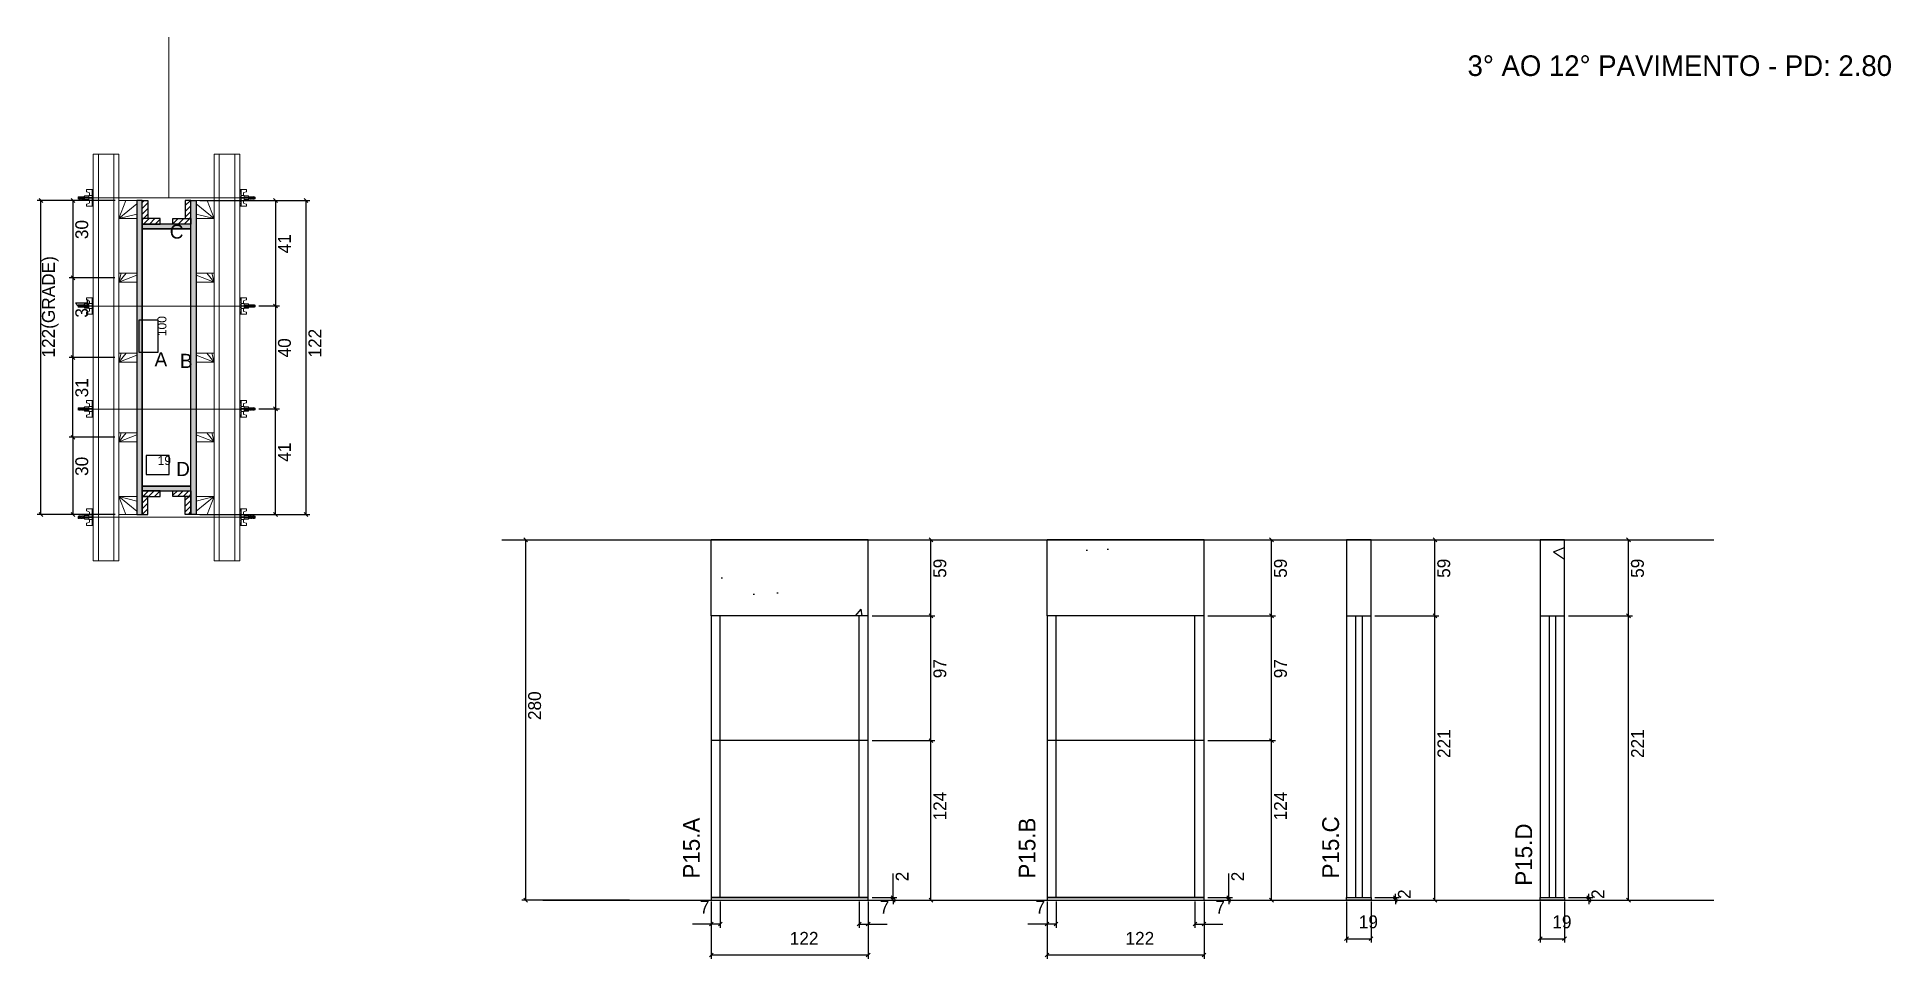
# Model space of a CAD drawing. Header units: metres. Extents: x 7413 to 8853, y 8626 to 9343.
import ezdxf

# ---------------------------------------------------------------- set-up
doc = ezdxf.new("R2010")
doc.units = ezdxf.units.M
for name, color, linetype in [('CHAPA', 7, 'Continuous'), ('COTA', 7, 'Continuous'), ('Hachura', 7, 'Continuous'), ('Madeira', 7, 'Continuous'), ('NIVEL 2° PAV.', 7, 'Continuous'), ('NOMENCLATURA', 7, 'Continuous'), ('Nível', 7, 'Continuous'), ('Painéis', 7, 'Continuous'), ('Perfil Metálico', 7, 'Continuous'), ('SARR_2.2x7', 7, 'Continuous'), ('SARRAFO', 7, 'Continuous'), ('Texto Seção', 7, 'Continuous'), ('TEXTO_GERAL', 7, 'Continuous')]:
    doc.layers.add(name, color=color, linetype=linetype)

msp = doc.modelspace()

# ---------------------------------------------------------------- texts
at = {"layer": 'COTA', "color": 241, "lineweight": 25}
for s, p in [('30', (7452.3, 9185.5)), ('41', (7609.8, 9174.5)), ('122(GRADE)', (7426.4, 9093.5)), ('31', (7452.3, 9124.5)), ('40', (7609.8, 9093.6)), ('122', (7633.5, 9093.5)), ('31', (7452.3, 9062.5)), ('41', (7609.8, 9012.5)), ('30', (7452.3, 9001.5))]:
    msp.add_text(s, height=10, rotation=90, dxfattribs=at).set_placement(p)
at = {"layer": 'COTA', "color": 1, "lineweight": 25}
msp.add_text('100', height=7, rotation=90, dxfattribs=at).set_placement((7513.1, 9110.1))
msp.add_text('19', height=7, dxfattribs=at).set_placement((7506.3, 9010))
at = {"layer": 'COTA', "color": 240, "lineweight": 25}
for s, p in [('59', (8119.1, 8922.3)), ('59', (8383.8, 8922.3)), ('59', (8510.7, 8922.3)), ('59', (8661.2, 8922.3)), ('97', (8119.1, 8844.3)), ('97', (8383.8, 8844.3)), ('221', (8510.8, 8782.3)), ('221', (8661.3, 8782.3)), ('124', (8119.1, 8733.8)), ('124', (8383.8, 8733.8)), ('2', (8089.8, 8686.5)), ('2', (8350.6, 8686.5)), ('2', (8480.1, 8672.8)), ('2', (8630.5, 8672.8))]:
    msp.add_text(s, height=10, rotation=90, dxfattribs=at).set_placement(p)
for s, p in [('7', (7927.6, 8661.4)), ('7', (8067.4, 8661.4)), ('7', (8188.5, 8661.4)), ('7', (8328.2, 8661.4)), ('19', (8439.7, 8650)), ('19', (8590.1, 8650)), ('122', (7997.5, 8637.2)), ('122', (8258.4, 8637.2))]:
    msp.add_text(s, height=10, dxfattribs=at).set_placement(p)
at = {"layer": 'NIVEL 2° PAV.', "color": 240, "lineweight": 25}
msp.add_text('280', height=10, rotation=90, dxfattribs=at).set_placement((7804.2, 8811.8))
at = {"layer": 'NOMENCLATURA', "color": 2, "lineweight": 25}
msp.add_text('3° AO 12° PAVIMENTO - PD: 2.80', height=16, dxfattribs=at).set_placement((8524.2, 9312.3))
at = {"layer": 'Texto Seção', "color": 7, "lineweight": 15}
for s, p in [('P15.A', (7927.6, 8688.6)), ('P15.B', (8188.4, 8688.6)), ('P15.C', (8424.3, 8688.7)), ('P15.D', (8574.4, 8683.1))]:
    msp.add_text(s, height=13, rotation=90, dxfattribs=at).set_placement(p)
at = {"layer": 'TEXTO_GERAL', "color": 7, "lineweight": 25}
for s, p in [('C', (7515.7, 9185.9)), ('A', (7503.9, 9086.6)), ('B', (7523.6, 9085.4)), ('D', (7520.7, 9001.4))]:
    msp.add_text(s, height=11, dxfattribs=at).set_placement(p)

# ---------------------------------------------------------------- hatches: boundary and pattern name
at = {"layer": 'COTA'}
h = msp.add_hatch(dxfattribs=at)
h.set_pattern_fill('AR-CONC')
h.paths.add_polyline_path([(7936.5, 8951.8), (7936.5, 8892.8), (8058.5, 8892.8), (8058.5, 8951.8), (7936.5, 8951.8)])
h = msp.add_hatch(dxfattribs=at)
h.set_pattern_fill('AR-CONC')
h.paths.add_polyline_path([(8197.4, 8951.8), (8197.4, 8892.8), (8319.4, 8892.8), (8319.4, 8951.8), (8197.4, 8951.8)])
h = msp.add_hatch(dxfattribs=at)
h.set_pattern_fill('AR-CONC')
h.paths.add_polyline_path([(8449.2, 8892.8), (8449.2, 8951.8), (8430.2, 8951.8), (8430.2, 8892.8), (8449.2, 8892.8)])
h = msp.add_hatch(dxfattribs=at)
h.set_pattern_fill('AR-CONC')
h.paths.add_polyline_path([(8599.6, 8892.8), (8599.6, 8951.8), (8580.6, 8951.8), (8580.6, 8892.8), (8599.6, 8892.8)])
at = {"layer": 'Hachura'}
h = msp.add_hatch(color=7, dxfattribs=at)
h.dxf.hatch_style = 1
h.paths.add_polyline_path([(7494.2, 9215.5), (7490.2, 9215.5), (7490.2, 8971.5), (7494.2, 8971.5), (7494.2, 9215.5)])
h = msp.add_hatch(color=7, dxfattribs=at)
h.dxf.hatch_style = 1
h.paths.add_polyline_path([(7494.2, 9215.5), (7490.2, 9215.5), (7490.2, 8971.5), (7494.2, 8971.5), (7494.2, 9215.5)])
h = msp.add_hatch(dxfattribs=at)
h.set_pattern_fill('ANSI31')
h.paths.add_polyline_path([(7494.2, 9201.5), (7498.6, 9201.5), (7498.6, 9215.5), (7494.2, 9215.5), (7494.2, 9201.5)])
h = msp.add_hatch(dxfattribs=at)
h.set_pattern_fill('ANSI31')
h.paths.add_polyline_path([(7532.2, 9201.5), (7527.8, 9201.5), (7527.8, 9215.5), (7532.2, 9215.5), (7532.2, 9201.5)])
h = msp.add_hatch(color=7, dxfattribs=at)
h.dxf.hatch_style = 1
h.paths.add_polyline_path([(7532.2, 9215.5), (7536.2, 9215.5), (7536.2, 8971.5), (7532.2, 8971.5), (7532.2, 9215.5)])
h = msp.add_hatch(color=7, dxfattribs=at)
h.dxf.hatch_style = 1
h.paths.add_polyline_path([(7532.2, 9215.5), (7536.2, 9215.5), (7536.2, 8971.5), (7532.2, 8971.5), (7532.2, 9215.5)])
h = msp.add_hatch(dxfattribs=at)
h.set_pattern_fill('ANSI31')
h.paths.add_polyline_path([(7494.2, 9197.1), (7494.2, 9201.5), (7508.2, 9201.5), (7508.2, 9197.1), (7494.2, 9197.1)])
h = msp.add_hatch(color=7, dxfattribs=at)
h.dxf.hatch_style = 1
h.paths.add_polyline_path([(7532.2, 9193.5), (7532.2, 9197.1), (7494.2, 9197.1), (7494.2, 9193.5), (7532.2, 9193.5)])
h = msp.add_hatch(color=7, dxfattribs=at)
h.dxf.hatch_style = 1
h.paths.add_polyline_path([(7532.2, 9193.5), (7532.2, 9197.1), (7494.2, 9197.1), (7494.2, 9193.5), (7532.2, 9193.5)])
h = msp.add_hatch(dxfattribs=at)
h.set_pattern_fill('ANSI31')
h.paths.add_polyline_path([(7532.2, 9197.1), (7532.2, 9201.5), (7518.2, 9201.5), (7518.2, 9197.1), (7532.2, 9197.1)])
h = msp.add_hatch(color=7, dxfattribs=at)
h.dxf.hatch_style = 1
h.paths.add_polyline_path([(7532.2, 8989.9), (7532.2, 8993.5), (7494.2, 8993.5), (7494.2, 8989.9), (7532.2, 8989.9)])
h = msp.add_hatch(color=7, dxfattribs=at)
h.dxf.hatch_style = 1
h.paths.add_polyline_path([(7532.2, 8989.9), (7532.2, 8993.5), (7494.2, 8993.5), (7494.2, 8989.9), (7532.2, 8989.9)])
h = msp.add_hatch(dxfattribs=at)
h.set_pattern_fill('ANSI31')
h.paths.add_polyline_path([(7494.2, 8985.5), (7494.2, 8989.9), (7508.2, 8989.9), (7508.2, 8985.5), (7494.2, 8985.5)])
h = msp.add_hatch(dxfattribs=at)
h.set_pattern_fill('ANSI31')
h.paths.add_polyline_path([(7532.2, 8985.5), (7532.2, 8989.9), (7518.2, 8989.9), (7518.2, 8985.5), (7532.2, 8985.5)])
h = msp.add_hatch(dxfattribs=at)
h.set_pattern_fill('ANSI31')
h.paths.add_polyline_path([(7494.2, 8985.5), (7498.6, 8985.5), (7498.6, 8971.5), (7494.2, 8971.5), (7494.2, 8985.5)])
h = msp.add_hatch(dxfattribs=at)
h.set_pattern_fill('ANSI31')
h.paths.add_polyline_path([(7532.2, 8985.5), (7527.8, 8985.5), (7527.8, 8971.5), (7532.2, 8971.5), (7532.2, 8985.5)])

# ---------------------------------------------------------------- linework, layer by layer
at = {"layer": 'CHAPA', "color": 1, "lineweight": 25}
for points in [[(7494.2, 9215.5), (7490.2, 9215.5), (7490.2, 8971.5), (7494.2, 8971.5)], [(7494.2, 9215.5), (7490.2, 9215.5), (7490.2, 8971.5), (7494.2, 8971.5)], [(7532.2, 9215.5), (7536.2, 9215.5), (7536.2, 8971.5), (7532.2, 8971.5)], [(7532.2, 9215.5), (7536.2, 9215.5), (7536.2, 8971.5), (7532.2, 8971.5)], [(7532.2, 9193.5), (7532.2, 9197.1), (7494.2, 9197.1), (7494.2, 9193.5)], [(7532.2, 9193.5), (7532.2, 9197.1), (7494.2, 9197.1), (7494.2, 9193.5)], [(7532.2, 8989.9), (7532.2, 8993.5), (7494.2, 8993.5), (7494.2, 8989.9)], [(7532.2, 8989.9), (7532.2, 8993.5), (7494.2, 8993.5), (7494.2, 8989.9)]]:
    msp.add_lwpolyline(points, close=True, dxfattribs=at)
at = {"layer": 'COTA', "color": 241, "lineweight": 25}
for p, q in [((7473.2, 9215.5), (7412.6, 9215.5)), ((7415.6, 8971.5), (7415.6, 9215.5)), ((7473.1, 9215.5), (7437.5, 9215.5)), ((7440.5, 9215.5), (7440.5, 9155.5)), ((7539.2, 9215.5), (7624.6, 9215.5)), ((7573.2, 9215.5), (7600.9, 9215.5)), ((7597.9, 9215.5), (7597.9, 9133.6)), ((7621.6, 8971.5), (7621.6, 9215.5)), ((7473.1, 9155.5), (7437.5, 9155.5)), ((7473.1, 9155.5), (7437.5, 9155.5)), ((7440.5, 9155.5), (7440.5, 9093.5)), ((7585, 9133.6), (7600.9, 9133.6)), ((7585, 9133.6), (7600.9, 9133.6)), ((7597.9, 9133.6), (7597.9, 9053.6)), ((7473.1, 9093.5), (7437.5, 9093.5)), ((7473.1, 9093.5), (7437.5, 9093.5)), ((7440.5, 9031.5), (7440.5, 9093.5)), ((7585, 9053.6), (7600.9, 9053.6)), ((7585, 9053.6), (7600.9, 9053.6)), ((7597.9, 8971.5), (7597.9, 9053.6)), ((7473.1, 9031.5), (7437.5, 9031.5)), ((7473.1, 9031.5), (7437.5, 9031.5)), ((7440.5, 9031.5), (7440.5, 8971.5)), ((7473.2, 8971.5), (7412.6, 8971.5)), ((7473.1, 8971.5), (7437.5, 8971.5)), ((7539.2, 8971.5), (7624.6, 8971.5)), ((7573.2, 8971.5), (7600.9, 8971.5)), ((8058.5, 8951.8), (7936.5, 8951.8)), ((7936.5, 8892.8), (7936.5, 8951.8)), ((8058.5, 8892.8), (8058.5, 8951.8)), ((8319.4, 8951.8), (8197.4, 8951.8)), ((8197.4, 8892.8), (8197.4, 8951.8)), ((8319.4, 8892.8), (8319.4, 8951.8))]:
    msp.add_line(p, q, dxfattribs=at)
at = {"layer": 'COTA', "color": 0, "lineweight": 25}
for p, q in [((7417.1, 9214), (7414.1, 9217)), ((7442, 9214), (7439, 9217)), ((7599.4, 9214), (7596.4, 9217)), ((7623.1, 9214), (7620.1, 9217)), ((7439, 9157), (7442, 9154)), ((7442, 9154), (7439, 9157)), ((7596.4, 9135.1), (7599.4, 9132.1)), ((7599.4, 9132.1), (7596.4, 9135.1)), ((7439, 9095), (7442, 9092)), ((7442, 9092), (7439, 9095)), ((7599.4, 9052.1), (7596.4, 9055.1)), ((7596.4, 9055.1), (7599.4, 9052.1)), ((7442, 9030), (7439, 9033)), ((7439, 9033), (7442, 9030)), ((7414.1, 8973), (7417.1, 8970)), ((7439, 8973), (7442, 8970)), ((7596.4, 8973), (7599.4, 8970)), ((7620.1, 8973), (7623.1, 8970)), ((8108.7, 8950.3), (8105.7, 8953.3)), ((8373.4, 8950.3), (8370.4, 8953.3)), ((8500.4, 8950.3), (8497.4, 8953.3)), ((8650.8, 8950.3), (8647.8, 8953.3)), ((8108.7, 8891.3), (8105.7, 8894.3)), ((8105.7, 8894.3), (8108.7, 8891.3)), ((8373.4, 8891.3), (8370.4, 8894.3)), ((8370.4, 8894.3), (8373.4, 8891.3)), ((8497.4, 8894.3), (8500.4, 8891.3)), ((8500.4, 8891.3), (8497.4, 8894.3)), ((8647.8, 8894.3), (8650.8, 8891.3)), ((8650.8, 8891.3), (8647.8, 8894.3)), ((8108.7, 8794.3), (8105.7, 8797.3)), ((8105.7, 8797.3), (8108.7, 8794.3)), ((8373.4, 8794.3), (8370.4, 8797.3)), ((8370.4, 8797.3), (8373.4, 8794.3)), ((8076.3, 8675.3), (8079.3, 8672.3)), ((8079.3, 8670.3), (8076.3, 8673.3)), ((8105.7, 8673.3), (8108.7, 8670.3)), ((8337.1, 8675.3), (8340.1, 8672.3)), ((8340.1, 8670.3), (8337.1, 8673.3)), ((8370.4, 8673.3), (8373.4, 8670.3)), ((8466.6, 8675.3), (8469.6, 8672.3)), ((8469.6, 8670.3), (8466.6, 8673.3)), ((8497.4, 8673.3), (8500.4, 8670.3)), ((8617, 8675.3), (8620, 8672.3)), ((8620, 8670.3), (8617, 8673.3)), ((8647.8, 8673.3), (8650.8, 8670.3)), ((7938, 8654.8), (7935, 8651.8)), ((7942, 8651.8), (7945, 8654.8)), ((8053, 8654.8), (8050, 8651.8)), ((8057, 8651.8), (8060, 8654.8)), ((8198.9, 8654.8), (8195.9, 8651.8)), ((8202.9, 8651.8), (8205.9, 8654.8)), ((8313.9, 8654.8), (8310.9, 8651.8)), ((8317.9, 8651.8), (8320.9, 8654.8)), ((7938, 8630.7), (7935, 8627.7)), ((8057, 8627.7), (8060, 8630.7)), ((8198.9, 8630.7), (8195.9, 8627.7)), ((8317.9, 8627.7), (8320.9, 8630.7)), ((8431.7, 8643.4), (8428.7, 8640.4)), ((8447.7, 8640.4), (8450.7, 8643.4)), ((8582.1, 8643.4), (8579.1, 8640.4)), ((8598.1, 8640.4), (8601.1, 8643.4))]:
    msp.add_line(p, q, dxfattribs=at)
at = {"layer": 'COTA', "color": 180, "lineweight": 25}
for p, q in [((7506.6, 9122.6), (7491.6, 9122.6)), ((7491.6, 9122.6), (7491.6, 9097.6)), ((7506.6, 9097.6), (7506.6, 9122.6)), ((7491.6, 9097.6), (7506.6, 9097.6)), ((7515.3, 9017.5), (7497.3, 9017.5)), ((7497.3, 9017.5), (7497.3, 9002.5)), ((7515.3, 9002.5), (7515.3, 9017.5)), ((7497.3, 9002.5), (7515.3, 9002.5))]:
    msp.add_line(p, q, dxfattribs=at)
at = {"layer": 'COTA', "color": 4, "lineweight": 25}
for p, q in [((8061.5, 8951.8), (8110.2, 8951.8)), ((8107.2, 8892.8), (8107.2, 8951.8)), ((8322.4, 8951.8), (8374.9, 8951.8)), ((8371.9, 8892.8), (8371.9, 8951.8)), ((8452.2, 8951.8), (8501.9, 8951.8)), ((8498.9, 8892.8), (8498.9, 8951.8)), ((8602.6, 8951.8), (8652.3, 8951.8)), ((8649.3, 8892.8), (8649.3, 8951.8)), ((8061.5, 8892.8), (8110.2, 8892.8)), ((8061.5, 8892.8), (8110.2, 8892.8)), ((8107.2, 8795.8), (8107.2, 8892.8)), ((8322.4, 8892.8), (8374.9, 8892.8)), ((8322.4, 8892.8), (8374.9, 8892.8)), ((8371.9, 8795.8), (8371.9, 8892.8)), ((8452.2, 8892.8), (8501.9, 8892.8)), ((8452.2, 8892.8), (8501.9, 8892.8)), ((8498.9, 8671.8), (8498.9, 8892.8)), ((8602.6, 8892.8), (8652.3, 8892.8)), ((8602.6, 8892.8), (8652.3, 8892.8)), ((8649.3, 8671.8), (8649.3, 8892.8)), ((8061.5, 8795.8), (8110.2, 8795.8)), ((8061.5, 8795.8), (8110.2, 8795.8)), ((8107.2, 8671.8), (8107.2, 8795.8)), ((8322.4, 8795.8), (8374.9, 8795.8)), ((8322.4, 8795.8), (8374.9, 8795.8)), ((8371.9, 8671.8), (8371.9, 8795.8)), ((8077.8, 8673.8), (8077.8, 8692.6)), ((8338.6, 8673.8), (8338.6, 8692.6)), ((8061.5, 8673.8), (8080.8, 8673.8)), ((8077.8, 8671.8), (8077.8, 8673.8)), ((8322.4, 8673.8), (8341.6, 8673.8)), ((8338.6, 8671.8), (8338.6, 8673.8)), ((8452.2, 8673.8), (8471.1, 8673.8)), ((8468.1, 8673.8), (8468.1, 8676.8)), ((8468.1, 8671.8), (8468.1, 8673.8)), ((8602.6, 8673.8), (8621.5, 8673.8)), ((8618.5, 8673.8), (8618.5, 8676.8)), ((8618.5, 8671.8), (8618.5, 8673.8)), ((7936.5, 8670.8), (7936.5, 8626.2)), ((7936.5, 8668.8), (7936.5, 8650.3)), ((7943.5, 8670.8), (7943.5, 8650.3)), ((8051.5, 8670.8), (8051.5, 8650.3)), ((8058.5, 8670.8), (8058.5, 8626.2)), ((8058.5, 8668.8), (8058.5, 8650.3)), ((8061.5, 8671.8), (8080.8, 8671.8)), ((8061.5, 8671.8), (8110.2, 8671.8)), ((8077.8, 8671.8), (8077.8, 8668.8)), ((8197.4, 8670.8), (8197.4, 8626.2)), ((8197.4, 8668.8), (8197.4, 8650.3)), ((8204.4, 8670.8), (8204.4, 8650.3)), ((8312.4, 8670.8), (8312.4, 8650.3)), ((8319.4, 8670.8), (8319.4, 8626.2)), ((8319.4, 8668.8), (8319.4, 8650.3)), ((8322.4, 8671.8), (8341.6, 8671.8)), ((8322.4, 8671.8), (8374.9, 8671.8)), ((8338.6, 8671.8), (8338.6, 8668.8)), ((8430.2, 8670.8), (8430.2, 8638.9)), ((8449.2, 8670.8), (8449.2, 8638.9)), ((8452.2, 8671.8), (8471.1, 8671.8)), ((8452.2, 8671.8), (8501.9, 8671.8)), ((8468.1, 8671.8), (8468.1, 8668.8)), ((8580.6, 8670.8), (8580.6, 8638.9)), ((8599.6, 8670.8), (8599.6, 8638.9)), ((8602.6, 8671.8), (8621.5, 8671.8)), ((8602.6, 8671.8), (8652.3, 8671.8)), ((8618.5, 8671.8), (8618.5, 8668.8)), ((7936.5, 8653.3), (7921.8, 8653.3)), ((7943.5, 8653.3), (7936.5, 8653.3)), ((8051.5, 8653.3), (8058.5, 8653.3)), ((8058.5, 8653.3), (8073.2, 8653.3)), ((8197.4, 8653.3), (8182.6, 8653.3)), ((8204.4, 8653.3), (8197.4, 8653.3)), ((8312.4, 8653.3), (8319.4, 8653.3)), ((8319.4, 8653.3), (8334.1, 8653.3)), ((8430.2, 8641.9), (8449.2, 8641.9)), ((8580.6, 8641.9), (8599.6, 8641.9)), ((8058.5, 8629.2), (7936.5, 8629.2)), ((8319.4, 8629.2), (8197.4, 8629.2))]:
    msp.add_line(p, q, dxfattribs=at)
at = {"layer": 'COTA', "color": 241, "lineweight": 25}
for points in [[(8449.2, 8892.8), (8449.2, 8951.8), (8430.2, 8951.8), (8430.2, 8892.8)], [(8599.6, 8892.8), (8599.6, 8951.8), (8580.6, 8951.8), (8580.6, 8892.8)]]:
    msp.add_lwpolyline(points, dxfattribs=at)
at = {"layer": 'Hachura', "color": 0, "lineweight": 9}
for p, q in [((7456.2, 9224), (7451, 9224)), ((7451, 9224), (7451, 9222.3)), ((7451, 9222.3), (7453.2, 9221.7)), ((7453.4, 9221.4), (7453.4, 9219.4)), ((7455.2, 9223.8), (7456.2, 9223.8)), ((7455.2, 9223.6), (7456.2, 9223.6)), ((7455.2, 9223.3), (7456.2, 9223.3)), ((7455.2, 9222.8), (7456.2, 9222.8)), ((7455.2, 9222), (7456.2, 9222)), ((7455.2, 9220.6), (7456.2, 9220.6)), ((7455.3, 9224), (7455.3, 9211.1)), ((7455.3, 9224), (7455.3, 9218.8)), ((7456.2, 9211.1), (7456.2, 9224)), ((7570.2, 9211.1), (7570.2, 9224)), ((7570.2, 9224), (7575.3, 9224)), ((7571.1, 9223.8), (7570.2, 9223.8)), ((7571.1, 9223.6), (7570.2, 9223.6)), ((7571.1, 9223.3), (7570.2, 9223.3)), ((7571.1, 9222.8), (7570.2, 9222.8)), ((7571.1, 9222), (7570.2, 9222)), ((7571.1, 9220.6), (7570.2, 9220.6)), ((7571.1, 9224), (7571.1, 9211.1)), ((7571.1, 9224), (7571.1, 9218.8)), ((7572.9, 9221.4), (7572.9, 9219.4)), ((7575.3, 9222.3), (7573.1, 9221.7)), ((7575.3, 9224), (7575.3, 9222.3)), ((7444.7, 9218.5), (7444.4, 9218.2)), ((7444.4, 9218.2), (7444.4, 9216.9)), ((7444.7, 9216.6), (7444.4, 9216.9)), ((7445, 9218.5), (7444.7, 9218.5)), ((7444.7, 9216.6), (7444.7, 9218.5)), ((7445.3, 9216.6), (7444.7, 9217.9)), ((7445.2, 9216.5), (7444.7, 9217.6)), ((7444.7, 9217.1), (7445, 9216.5)), ((7444.7, 9216.9), (7444.8, 9216.6)), ((7445, 9218.5), (7446, 9216.6)), ((7445, 9218.5), (7446, 9216.6)), ((7445.1, 9218.6), (7446.2, 9216.5)), ((7446.4, 9216.5), (7445.3, 9218.7)), ((7445.3, 9216.6), (7446, 9216.6)), ((7446.2, 9218.5), (7445.5, 9218.5)), ((7446.5, 9216.6), (7445.5, 9218.5)), ((7446.2, 9218.5), (7447.1, 9216.6)), ((7446.3, 9218.6), (7447.3, 9216.5)), ((7447.6, 9216.5), (7446.5, 9218.7)), ((7447.1, 9216.6), (7446.5, 9216.6)), ((7447.3, 9218.5), (7446.7, 9218.5)), ((7447.6, 9216.6), (7446.7, 9218.5)), ((7446.9, 9218.5), (7446.7, 9218.5)), ((7447.3, 9218.5), (7448.3, 9216.6)), ((7447.4, 9218.6), (7448.5, 9216.5)), ((7447.9, 9216.6), (7447.6, 9216.6)), ((7448.7, 9216.5), (7447.7, 9218.7)), ((7448.5, 9218.5), (7447.8, 9218.5)), ((7448.8, 9216.6), (7447.8, 9218.5)), ((7447.9, 9216.6), (7448.3, 9216.6)), ((7448.5, 9218.5), (7449.4, 9216.6)), ((7449.4, 9217.4), (7448.8, 9218.7)), ((7448.8, 9216.6), (7449.4, 9216.6)), ((7449.4, 9217.6), (7449, 9218.5)), ((7449.4, 9218.5), (7449, 9218.5)), ((7449.4, 9215.8), (7449.4, 9219.2)), ((7449.4, 9219.2), (7452.7, 9219.2)), ((7449.4, 9218.2), (7452.7, 9218.2)), ((7449.4, 9216.6), (7452.7, 9216.6)), ((7452.7, 9215.8), (7449.4, 9215.8)), ((7449.5, 9215.8), (7449.5, 9219.2)), ((7451, 9212.7), (7453.2, 9213.3)), ((7451, 9211.1), (7451, 9212.7)), ((7455.3, 9211.1), (7451, 9211.1)), ((7452.7, 9219.4), (7452.7, 9215.6)), ((7455.3, 9219.4), (7452.7, 9219.4)), ((7452.7, 9215.6), (7452.7, 9215.8)), ((7452.7, 9215.6), (7452.7, 9215.8)), ((7452.7, 9215.6), (7455.3, 9215.6)), ((7455.3, 9217.8), (7453.3, 9217.8)), ((7453.3, 9217.3), (7455.3, 9217.3)), ((7453.4, 9213.6), (7453.4, 9215.6)), ((7455.2, 9214.5), (7456.2, 9214.5)), ((7455.2, 9213.1), (7456.2, 9213.1)), ((7455.2, 9212.2), (7456.2, 9212.2)), ((7455.2, 9211.7), (7456.2, 9211.7)), ((7455.2, 9211.4), (7456.2, 9211.4)), ((7455.2, 9211.2), (7456.2, 9211.2)), ((7455.3, 9217.5), (7455.3, 9219.4)), ((7455.3, 9218.8), (7455.3, 9218.2)), ((7455.3, 9217.5), (7456.2, 9217.5)), ((7455.3, 9211.1), (7456.2, 9211.1)), ((7455.6, 9218.5), (7455.4, 9218.5)), ((7455.4, 9216.5), (7455.8, 9216.5)), ((7456, 9218.5), (7455.6, 9218.5)), ((7456.2, 9212), (7456.2, 9219.8)), ((7570.2, 9212), (7570.2, 9219.8)), ((7571.1, 9217.5), (7570.2, 9217.5)), ((7571.1, 9214.5), (7570.2, 9214.5)), ((7571.1, 9213.1), (7570.2, 9213.1)), ((7571.1, 9212.2), (7570.2, 9212.2)), ((7571.1, 9211.7), (7570.2, 9211.7)), ((7571.1, 9211.4), (7570.2, 9211.4)), ((7571.1, 9211.2), (7570.2, 9211.2)), ((7571.1, 9211.1), (7570.2, 9211.1)), ((7570.3, 9218.5), (7570.7, 9218.5)), ((7570.9, 9216.5), (7570.5, 9216.5)), ((7570.7, 9218.5), (7571, 9218.5)), ((7571.1, 9217.5), (7571.1, 9219.4)), ((7571.1, 9219.4), (7573.6, 9219.4)), ((7571.1, 9218.8), (7571.1, 9218.2)), ((7571.1, 9217.8), (7573.1, 9217.8)), ((7573.1, 9217.3), (7571.1, 9217.3)), ((7573.6, 9215.6), (7571.1, 9215.6)), ((7571.1, 9211.1), (7575.3, 9211.1)), ((7572.9, 9213.6), (7572.9, 9215.6)), ((7575.3, 9212.7), (7573.1, 9213.3)), ((7573.6, 9219.4), (7573.6, 9215.6)), ((7576.9, 9219.2), (7573.6, 9219.2)), ((7576.9, 9218.2), (7573.6, 9218.2)), ((7576.9, 9216.6), (7573.6, 9216.6)), ((7573.6, 9215.8), (7576.9, 9215.8)), ((7573.6, 9215.6), (7573.6, 9215.8)), ((7573.6, 9215.6), (7573.6, 9215.8)), ((7575.3, 9211.1), (7575.3, 9212.7)), ((7576.8, 9215.8), (7576.8, 9219.2)), ((7576.9, 9215.8), (7576.9, 9219.2)), ((7576.9, 9217.4), (7577.5, 9218.7)), ((7577.8, 9218.5), (7576.9, 9216.6)), ((7576.9, 9217.6), (7577.3, 9218.5)), ((7576.9, 9218.5), (7577.3, 9218.5)), ((7577.5, 9216.6), (7576.9, 9216.6)), ((7577.5, 9216.6), (7578.5, 9218.5)), ((7577.6, 9216.5), (7578.7, 9218.7)), ((7578.9, 9218.6), (7577.8, 9216.5)), ((7577.8, 9218.5), (7578.5, 9218.5)), ((7579, 9218.5), (7578, 9216.6)), ((7578.5, 9216.6), (7578, 9216.6)), ((7578.5, 9216.6), (7578.7, 9216.6)), ((7578.7, 9216.5), (7579.8, 9218.7)), ((7578.7, 9216.6), (7579.6, 9218.5)), ((7580.1, 9218.6), (7579, 9216.5)), ((7579, 9218.5), (7579.6, 9218.5)), ((7580.2, 9218.5), (7579.2, 9216.6)), ((7579.2, 9216.6), (7579.8, 9216.6)), ((7579.4, 9218.5), (7579.6, 9218.5)), ((7579.8, 9216.6), (7580.8, 9218.5)), ((7579.9, 9216.5), (7581, 9218.7)), ((7581.2, 9218.6), (7580.1, 9216.5)), ((7580.2, 9218.5), (7580.8, 9218.5)), ((7581.3, 9218.5), (7580.3, 9216.6)), ((7581.3, 9218.5), (7580.3, 9216.6)), ((7581, 9216.6), (7580.3, 9216.6)), ((7581, 9216.6), (7581.6, 9217.9)), ((7581.1, 9216.5), (7581.6, 9217.6)), ((7581.3, 9218.5), (7581.6, 9218.5)), ((7581.6, 9217.1), (7581.3, 9216.5)), ((7581.6, 9216.9), (7581.5, 9216.6)), ((7581.6, 9218.5), (7582, 9218.2)), ((7581.6, 9216.6), (7581.6, 9218.5)), ((7581.6, 9216.6), (7582, 9216.9)), ((7582, 9218.2), (7582, 9216.9)), ((7444.7, 9134.5), (7444.4, 9134.2)), ((7444.4, 9134.2), (7444.4, 9132.9)), ((7445, 9134.5), (7444.7, 9134.5)), ((7444.7, 9132.6), (7444.7, 9134.5)), ((7445.3, 9132.6), (7444.7, 9133.9)), ((7445.2, 9132.5), (7444.7, 9133.6)), ((7445, 9134.5), (7446, 9132.6)), ((7445, 9134.5), (7446, 9132.6)), ((7445.1, 9134.6), (7446.2, 9132.5)), ((7446.4, 9132.5), (7445.3, 9134.7)), ((7446.2, 9134.5), (7445.5, 9134.5)), ((7446.5, 9132.6), (7445.5, 9134.5)), ((7446.2, 9134.5), (7447.1, 9132.6)), ((7446.3, 9134.6), (7447.3, 9132.5)), ((7447.6, 9132.5), (7446.5, 9134.7)), ((7447.3, 9134.5), (7446.7, 9134.5)), ((7447.6, 9132.6), (7446.7, 9134.5)), ((7446.9, 9134.5), (7446.7, 9134.5)), ((7447.3, 9134.5), (7448.3, 9132.6)), ((7447.4, 9134.6), (7448.5, 9132.5)), ((7448.7, 9132.5), (7447.7, 9134.7)), ((7448.5, 9134.5), (7447.8, 9134.5)), ((7448.8, 9132.6), (7447.8, 9134.5)), ((7448.5, 9134.5), (7449.4, 9132.6)), ((7449.4, 9133.4), (7448.8, 9134.7)), ((7449.4, 9133.6), (7449, 9134.5)), ((7449.4, 9134.5), (7449, 9134.5)), ((7449.4, 9131.8), (7449.4, 9135.2)), ((7449.4, 9135.2), (7452.7, 9135.2)), ((7449.4, 9134.2), (7452.7, 9134.2)), ((7449.5, 9131.8), (7449.5, 9135.2)), ((7456.2, 9140), (7451, 9140)), ((7451, 9140), (7451, 9138.3)), ((7451, 9138.3), (7453.2, 9137.7)), ((7452.7, 9135.4), (7452.7, 9131.6)), ((7455.3, 9135.4), (7452.7, 9135.4)), ((7455.3, 9133.8), (7453.3, 9133.8)), ((7453.4, 9137.4), (7453.4, 9135.4)), ((7455.2, 9139.8), (7456.2, 9139.8)), ((7455.2, 9139.6), (7456.2, 9139.6)), ((7455.2, 9139.3), (7456.2, 9139.3)), ((7455.2, 9138.8), (7456.2, 9138.8)), ((7455.2, 9138), (7456.2, 9138)), ((7455.2, 9136.6), (7456.2, 9136.6)), ((7455.3, 9140), (7455.3, 9127.1)), ((7455.3, 9140), (7455.3, 9134.8)), ((7455.3, 9133.5), (7455.3, 9135.4)), ((7455.3, 9134.8), (7455.3, 9134.2)), ((7455.3, 9133.5), (7456.2, 9133.5)), ((7455.6, 9134.5), (7455.4, 9134.5)), ((7456, 9134.5), (7455.6, 9134.5)), ((7456.2, 9127.1), (7456.2, 9140)), ((7456.2, 9128), (7456.2, 9135.8)), ((7570.2, 9127.1), (7570.2, 9140)), ((7570.2, 9140), (7575.3, 9140)), ((7571.1, 9139.8), (7570.2, 9139.8)), ((7571.1, 9139.6), (7570.2, 9139.6)), ((7571.1, 9139.3), (7570.2, 9139.3)), ((7571.1, 9138.8), (7570.2, 9138.8)), ((7571.1, 9138), (7570.2, 9138)), ((7571.1, 9136.6), (7570.2, 9136.6)), ((7570.2, 9128), (7570.2, 9135.8)), ((7571.1, 9133.5), (7570.2, 9133.5)), ((7570.3, 9134.5), (7570.7, 9134.5)), ((7570.7, 9134.5), (7571, 9134.5)), ((7571.1, 9140), (7571.1, 9127.1)), ((7571.1, 9140), (7571.1, 9134.8)), ((7571.1, 9133.5), (7571.1, 9135.4)), ((7571.1, 9135.4), (7573.6, 9135.4)), ((7571.1, 9134.8), (7571.1, 9134.2)), ((7571.1, 9133.8), (7573.1, 9133.8)), ((7572.9, 9137.4), (7572.9, 9135.4)), ((7575.3, 9138.3), (7573.1, 9137.7)), ((7573.6, 9135.4), (7573.6, 9131.6)), ((7576.9, 9135.2), (7573.6, 9135.2)), ((7576.9, 9134.2), (7573.6, 9134.2)), ((7575.3, 9140), (7575.3, 9138.3)), ((7576.8, 9131.8), (7576.8, 9135.2)), ((7576.9, 9131.8), (7576.9, 9135.2)), ((7576.9, 9133.4), (7577.5, 9134.7)), ((7577.8, 9134.5), (7576.9, 9132.6)), ((7576.9, 9133.6), (7577.3, 9134.5)), ((7576.9, 9134.5), (7577.3, 9134.5)), ((7577.5, 9132.6), (7578.5, 9134.5)), ((7577.6, 9132.5), (7578.7, 9134.7)), ((7578.9, 9134.6), (7577.8, 9132.5)), ((7577.8, 9134.5), (7578.5, 9134.5)), ((7579, 9134.5), (7578, 9132.6)), ((7578.7, 9132.5), (7579.8, 9134.7)), ((7578.7, 9132.6), (7579.6, 9134.5)), ((7580.1, 9134.6), (7579, 9132.5)), ((7579, 9134.5), (7579.6, 9134.5)), ((7580.2, 9134.5), (7579.2, 9132.6)), ((7579.4, 9134.5), (7579.6, 9134.5)), ((7579.8, 9132.6), (7580.8, 9134.5)), ((7579.9, 9132.5), (7581, 9134.7)), ((7581.2, 9134.6), (7580.1, 9132.5)), ((7580.2, 9134.5), (7580.8, 9134.5)), ((7581.3, 9134.5), (7580.3, 9132.6)), ((7581.3, 9134.5), (7580.3, 9132.6)), ((7581, 9132.6), (7581.6, 9133.9)), ((7581.1, 9132.5), (7581.6, 9133.6)), ((7581.3, 9134.5), (7581.6, 9134.5)), ((7581.6, 9134.5), (7582, 9134.2)), ((7581.6, 9132.6), (7581.6, 9134.5)), ((7582, 9134.2), (7582, 9132.9)), ((7444.7, 9132.6), (7444.4, 9132.9)), ((7444.7, 9133.1), (7445, 9132.5)), ((7444.7, 9132.9), (7444.8, 9132.6)), ((7445.3, 9132.6), (7446, 9132.6)), ((7447.1, 9132.6), (7446.5, 9132.6)), ((7447.9, 9132.6), (7447.6, 9132.6)), ((7447.9, 9132.6), (7448.3, 9132.6)), ((7448.8, 9132.6), (7449.4, 9132.6)), ((7449.4, 9132.6), (7452.7, 9132.6)), ((7452.7, 9131.8), (7449.4, 9131.8)), ((7451, 9128.7), (7453.2, 9129.3)), ((7451, 9127.1), (7451, 9128.7)), ((7455.3, 9127.1), (7451, 9127.1)), ((7452.7, 9131.6), (7452.7, 9131.8)), ((7452.7, 9131.6), (7452.7, 9131.8)), ((7452.7, 9131.6), (7455.3, 9131.6)), ((7453.3, 9133.3), (7455.3, 9133.3)), ((7453.4, 9129.6), (7453.4, 9131.6)), ((7455.2, 9130.5), (7456.2, 9130.5)), ((7455.2, 9129.1), (7456.2, 9129.1)), ((7455.2, 9128.2), (7456.2, 9128.2)), ((7455.2, 9127.7), (7456.2, 9127.7)), ((7455.2, 9127.4), (7456.2, 9127.4)), ((7455.2, 9127.2), (7456.2, 9127.2)), ((7455.3, 9127.1), (7456.2, 9127.1)), ((7455.4, 9132.5), (7455.8, 9132.5)), ((7571.1, 9130.5), (7570.2, 9130.5)), ((7571.1, 9129.1), (7570.2, 9129.1)), ((7571.1, 9128.2), (7570.2, 9128.2)), ((7571.1, 9127.7), (7570.2, 9127.7)), ((7571.1, 9127.4), (7570.2, 9127.4)), ((7571.1, 9127.2), (7570.2, 9127.2)), ((7571.1, 9127.1), (7570.2, 9127.1)), ((7570.9, 9132.5), (7570.5, 9132.5)), ((7573.1, 9133.3), (7571.1, 9133.3)), ((7573.6, 9131.6), (7571.1, 9131.6)), ((7571.1, 9127.1), (7575.3, 9127.1)), ((7572.9, 9129.6), (7572.9, 9131.6)), ((7575.3, 9128.7), (7573.1, 9129.3)), ((7576.9, 9132.6), (7573.6, 9132.6)), ((7573.6, 9131.8), (7576.9, 9131.8)), ((7573.6, 9131.6), (7573.6, 9131.8)), ((7573.6, 9131.6), (7573.6, 9131.8)), ((7575.3, 9127.1), (7575.3, 9128.7)), ((7577.5, 9132.6), (7576.9, 9132.6)), ((7578.5, 9132.6), (7578, 9132.6)), ((7578.5, 9132.6), (7578.7, 9132.6)), ((7579.2, 9132.6), (7579.8, 9132.6)), ((7581, 9132.6), (7580.3, 9132.6)), ((7581.6, 9133.1), (7581.3, 9132.5)), ((7581.6, 9132.9), (7581.5, 9132.6)), ((7581.6, 9132.6), (7582, 9132.9)), ((7444.7, 9054.5), (7444.4, 9054.2)), ((7444.4, 9054.2), (7444.4, 9052.9)), ((7444.7, 9052.6), (7444.4, 9052.9)), ((7445, 9054.5), (7444.7, 9054.5)), ((7444.7, 9052.6), (7444.7, 9054.5)), ((7445.3, 9052.6), (7444.7, 9053.9)), ((7445.2, 9052.5), (7444.7, 9053.6)), ((7444.7, 9053.1), (7445, 9052.5)), ((7444.7, 9052.9), (7444.8, 9052.6)), ((7445, 9054.5), (7446, 9052.6)), ((7445, 9054.5), (7446, 9052.6)), ((7445.1, 9054.6), (7446.2, 9052.5)), ((7446.4, 9052.5), (7445.3, 9054.7)), ((7445.3, 9052.6), (7446, 9052.6)), ((7446.2, 9054.5), (7445.5, 9054.5)), ((7446.5, 9052.6), (7445.5, 9054.5)), ((7446.2, 9054.5), (7447.1, 9052.6)), ((7446.3, 9054.6), (7447.3, 9052.5)), ((7447.6, 9052.5), (7446.5, 9054.7)), ((7447.1, 9052.6), (7446.5, 9052.6)), ((7447.3, 9054.5), (7446.7, 9054.5)), ((7447.6, 9052.6), (7446.7, 9054.5)), ((7446.9, 9054.5), (7446.7, 9054.5)), ((7447.3, 9054.5), (7448.3, 9052.6)), ((7447.4, 9054.6), (7448.5, 9052.5)), ((7447.9, 9052.6), (7447.6, 9052.6)), ((7448.7, 9052.5), (7447.7, 9054.7)), ((7448.5, 9054.5), (7447.8, 9054.5)), ((7448.8, 9052.6), (7447.8, 9054.5)), ((7447.9, 9052.6), (7448.3, 9052.6)), ((7448.5, 9054.5), (7449.4, 9052.6)), ((7449.4, 9053.4), (7448.8, 9054.7)), ((7448.8, 9052.6), (7449.4, 9052.6)), ((7449.4, 9053.6), (7449, 9054.5)), ((7449.4, 9054.5), (7449, 9054.5)), ((7449.4, 9051.8), (7449.4, 9055.2)), ((7449.4, 9055.2), (7452.7, 9055.2)), ((7449.4, 9054.2), (7452.7, 9054.2)), ((7449.4, 9052.6), (7452.7, 9052.6)), ((7452.7, 9051.8), (7449.4, 9051.8)), ((7449.5, 9051.8), (7449.5, 9055.2)), ((7456.2, 9060), (7451, 9060)), ((7451, 9060), (7451, 9058.3)), ((7451, 9058.3), (7453.2, 9057.7)), ((7451, 9048.7), (7453.2, 9049.3)), ((7451, 9047.1), (7451, 9048.7)), ((7455.3, 9047.1), (7451, 9047.1)), ((7452.7, 9055.4), (7452.7, 9051.6)), ((7455.3, 9055.4), (7452.7, 9055.4)), ((7452.7, 9051.6), (7452.7, 9051.8)), ((7452.7, 9051.6), (7452.7, 9051.8)), ((7452.7, 9051.6), (7455.3, 9051.6)), ((7455.3, 9053.8), (7453.3, 9053.8)), ((7453.3, 9053.3), (7455.3, 9053.3)), ((7453.4, 9057.4), (7453.4, 9055.4)), ((7453.4, 9049.6), (7453.4, 9051.6)), ((7455.2, 9059.8), (7456.2, 9059.8)), ((7455.2, 9059.6), (7456.2, 9059.6)), ((7455.2, 9059.3), (7456.2, 9059.3)), ((7455.2, 9058.8), (7456.2, 9058.8)), ((7455.2, 9058), (7456.2, 9058)), ((7455.2, 9056.6), (7456.2, 9056.6)), ((7455.2, 9050.5), (7456.2, 9050.5)), ((7455.2, 9049.1), (7456.2, 9049.1)), ((7455.2, 9048.2), (7456.2, 9048.2)), ((7455.2, 9047.7), (7456.2, 9047.7)), ((7455.2, 9047.4), (7456.2, 9047.4)), ((7455.2, 9047.2), (7456.2, 9047.2)), ((7455.3, 9060), (7455.3, 9047.1)), ((7455.3, 9060), (7455.3, 9054.8)), ((7455.3, 9053.5), (7455.3, 9055.4)), ((7455.3, 9054.8), (7455.3, 9054.2)), ((7455.3, 9053.5), (7456.2, 9053.5)), ((7455.3, 9047.1), (7456.2, 9047.1)), ((7455.6, 9054.5), (7455.4, 9054.5)), ((7455.4, 9052.5), (7455.8, 9052.5)), ((7456, 9054.5), (7455.6, 9054.5)), ((7456.2, 9047.1), (7456.2, 9060)), ((7456.2, 9048), (7456.2, 9055.8)), ((7570.2, 9047.1), (7570.2, 9060)), ((7570.2, 9060), (7575.3, 9060)), ((7571.1, 9059.8), (7570.2, 9059.8)), ((7571.1, 9059.6), (7570.2, 9059.6)), ((7571.1, 9059.3), (7570.2, 9059.3)), ((7571.1, 9058.8), (7570.2, 9058.8)), ((7571.1, 9058), (7570.2, 9058)), ((7571.1, 9056.6), (7570.2, 9056.6)), ((7570.2, 9048), (7570.2, 9055.8)), ((7571.1, 9053.5), (7570.2, 9053.5)), ((7571.1, 9050.5), (7570.2, 9050.5)), ((7571.1, 9049.1), (7570.2, 9049.1)), ((7571.1, 9048.2), (7570.2, 9048.2)), ((7571.1, 9047.7), (7570.2, 9047.7)), ((7571.1, 9047.4), (7570.2, 9047.4)), ((7571.1, 9047.2), (7570.2, 9047.2)), ((7571.1, 9047.1), (7570.2, 9047.1)), ((7570.3, 9054.5), (7570.7, 9054.5)), ((7570.9, 9052.5), (7570.5, 9052.5)), ((7570.7, 9054.5), (7571, 9054.5)), ((7571.1, 9060), (7571.1, 9047.1)), ((7571.1, 9060), (7571.1, 9054.8)), ((7571.1, 9053.5), (7571.1, 9055.4)), ((7571.1, 9055.4), (7573.6, 9055.4)), ((7571.1, 9054.8), (7571.1, 9054.2)), ((7571.1, 9053.8), (7573.1, 9053.8)), ((7573.1, 9053.3), (7571.1, 9053.3)), ((7573.6, 9051.6), (7571.1, 9051.6)), ((7571.1, 9047.1), (7575.3, 9047.1)), ((7572.9, 9057.4), (7572.9, 9055.4)), ((7572.9, 9049.6), (7572.9, 9051.6)), ((7575.3, 9058.3), (7573.1, 9057.7)), ((7575.3, 9048.7), (7573.1, 9049.3)), ((7573.6, 9055.4), (7573.6, 9051.6)), ((7576.9, 9055.2), (7573.6, 9055.2)), ((7576.9, 9054.2), (7573.6, 9054.2)), ((7576.9, 9052.6), (7573.6, 9052.6)), ((7573.6, 9051.8), (7576.9, 9051.8)), ((7573.6, 9051.6), (7573.6, 9051.8)), ((7573.6, 9051.6), (7573.6, 9051.8)), ((7575.3, 9060), (7575.3, 9058.3)), ((7575.3, 9047.1), (7575.3, 9048.7)), ((7576.8, 9051.8), (7576.8, 9055.2)), ((7576.9, 9051.8), (7576.9, 9055.2)), ((7576.9, 9053.4), (7577.5, 9054.7)), ((7577.8, 9054.5), (7576.9, 9052.6)), ((7576.9, 9053.6), (7577.3, 9054.5)), ((7576.9, 9054.5), (7577.3, 9054.5)), ((7577.5, 9052.6), (7576.9, 9052.6)), ((7577.5, 9052.6), (7578.5, 9054.5)), ((7577.6, 9052.5), (7578.7, 9054.7)), ((7578.9, 9054.6), (7577.8, 9052.5)), ((7577.8, 9054.5), (7578.5, 9054.5)), ((7579, 9054.5), (7578, 9052.6)), ((7578.5, 9052.6), (7578, 9052.6)), ((7578.5, 9052.6), (7578.7, 9052.6)), ((7578.7, 9052.5), (7579.8, 9054.7)), ((7578.7, 9052.6), (7579.6, 9054.5)), ((7580.1, 9054.6), (7579, 9052.5)), ((7579, 9054.5), (7579.6, 9054.5)), ((7580.2, 9054.5), (7579.2, 9052.6)), ((7579.2, 9052.6), (7579.8, 9052.6)), ((7579.4, 9054.5), (7579.6, 9054.5)), ((7579.8, 9052.6), (7580.8, 9054.5)), ((7579.9, 9052.5), (7581, 9054.7)), ((7581.2, 9054.6), (7580.1, 9052.5)), ((7580.2, 9054.5), (7580.8, 9054.5)), ((7581.3, 9054.5), (7580.3, 9052.6)), ((7581.3, 9054.5), (7580.3, 9052.6)), ((7581, 9052.6), (7580.3, 9052.6)), ((7581, 9052.6), (7581.6, 9053.9)), ((7581.1, 9052.5), (7581.6, 9053.6)), ((7581.3, 9054.5), (7581.6, 9054.5)), ((7581.6, 9053.1), (7581.3, 9052.5)), ((7581.6, 9052.9), (7581.5, 9052.6)), ((7581.6, 9054.5), (7582, 9054.2)), ((7581.6, 9052.6), (7581.6, 9054.5)), ((7581.6, 9052.6), (7582, 9052.9)), ((7582, 9054.2), (7582, 9052.9)), ((7455.3, 8976), (7451, 8976)), ((7451, 8976), (7451, 8974.3)), ((7455.2, 8975.8), (7456.2, 8975.8)), ((7455.2, 8975.6), (7456.2, 8975.6)), ((7455.2, 8975.3), (7456.2, 8975.3)), ((7455.3, 8963.1), (7455.3, 8976)), ((7455.3, 8976), (7456.2, 8976)), ((7456.2, 8976), (7456.2, 8963.1)), ((7456.2, 8975), (7456.2, 8967.2)), ((7570.2, 8976), (7570.2, 8963.1)), ((7571.1, 8976), (7570.2, 8976)), ((7571.1, 8975.8), (7570.2, 8975.8)), ((7571.1, 8975.6), (7570.2, 8975.6)), ((7571.1, 8975.3), (7570.2, 8975.3)), ((7570.2, 8975), (7570.2, 8967.2)), ((7571.1, 8963.1), (7571.1, 8976)), ((7571.1, 8976), (7575.3, 8976)), ((7575.3, 8976), (7575.3, 8974.3)), ((7444.7, 8970.4), (7444.4, 8970.1)), ((7444.4, 8968.8), (7444.4, 8970.1)), ((7444.7, 8968.5), (7444.4, 8968.8)), ((7444.7, 8969.9), (7445, 8970.6)), ((7445.2, 8970.5), (7444.7, 8969.4)), ((7444.7, 8970.2), (7444.8, 8970.4)), ((7445.3, 8970.4), (7444.7, 8969.1)), ((7444.7, 8970.4), (7444.7, 8968.5)), ((7445, 8968.5), (7444.7, 8968.5)), ((7445, 8968.5), (7446, 8970.4)), ((7445, 8968.5), (7446, 8970.4)), ((7445.1, 8968.4), (7446.2, 8970.6)), ((7446.4, 8970.5), (7445.3, 8968.4)), ((7445.3, 8970.4), (7446, 8970.4)), ((7446.5, 8970.4), (7445.5, 8968.5)), ((7446.2, 8968.5), (7445.5, 8968.5)), ((7446.2, 8968.5), (7447.1, 8970.4)), ((7446.3, 8968.4), (7447.3, 8970.6)), ((7447.6, 8970.5), (7446.5, 8968.4)), ((7447.1, 8970.4), (7446.5, 8970.4)), ((7447.6, 8970.4), (7446.7, 8968.5)), ((7447.3, 8968.5), (7446.7, 8968.5)), ((7446.9, 8968.5), (7446.7, 8968.5)), ((7447.3, 8968.5), (7448.3, 8970.4)), ((7447.4, 8968.4), (7448.5, 8970.6)), ((7447.9, 8970.4), (7447.6, 8970.4)), ((7448.7, 8970.5), (7447.7, 8968.4)), ((7448.8, 8970.4), (7447.8, 8968.5)), ((7448.5, 8968.5), (7447.8, 8968.5)), ((7447.9, 8970.4), (7448.3, 8970.4)), ((7448.5, 8968.5), (7449.4, 8970.4)), ((7448.8, 8970.4), (7449.4, 8970.4)), ((7449.4, 8969.6), (7448.8, 8968.4)), ((7449.4, 8969.4), (7449, 8968.5)), ((7449.4, 8968.5), (7449, 8968.5)), ((7449.4, 8971.2), (7449.4, 8967.8)), ((7452.7, 8971.2), (7449.4, 8971.2)), ((7449.4, 8970.4), (7452.7, 8970.4)), ((7449.4, 8968.9), (7452.7, 8968.9)), ((7449.4, 8967.8), (7452.7, 8967.8)), ((7449.5, 8971.2), (7449.5, 8967.8)), ((7451, 8974.3), (7453.2, 8973.7)), ((7451, 8964.7), (7453.2, 8965.3)), ((7451, 8963.1), (7451, 8964.7)), ((7456.2, 8963.1), (7451, 8963.1)), ((7452.7, 8967.6), (7452.7, 8971.4)), ((7452.7, 8971.4), (7455.3, 8971.4)), ((7452.7, 8971.4), (7452.7, 8971.2)), ((7452.7, 8971.4), (7452.7, 8971.2)), ((7455.3, 8967.6), (7452.7, 8967.6)), ((7453.3, 8969.7), (7455.3, 8969.7)), ((7455.3, 8969.2), (7453.3, 8969.2)), ((7453.4, 8973.4), (7453.4, 8971.4)), ((7453.4, 8965.6), (7453.4, 8967.6)), ((7455.2, 8974.8), (7456.2, 8974.8)), ((7455.2, 8974), (7456.2, 8974)), ((7455.2, 8972.5), (7456.2, 8972.5)), ((7455.2, 8966.5), (7456.2, 8966.5)), ((7455.2, 8965.1), (7456.2, 8965.1)), ((7455.2, 8964.2), (7456.2, 8964.2)), ((7455.2, 8963.7), (7456.2, 8963.7)), ((7455.2, 8963.4), (7456.2, 8963.4)), ((7455.2, 8963.2), (7456.2, 8963.2)), ((7455.3, 8969.5), (7455.3, 8967.6)), ((7455.3, 8969.5), (7456.2, 8969.5)), ((7455.3, 8968.2), (7455.3, 8968.9)), ((7455.3, 8963.1), (7455.3, 8968.2)), ((7455.4, 8970.5), (7455.8, 8970.5)), ((7455.6, 8968.6), (7455.4, 8968.6)), ((7456, 8968.6), (7455.6, 8968.6)), ((7571.1, 8974.8), (7570.2, 8974.8)), ((7571.1, 8974), (7570.2, 8974)), ((7571.1, 8972.5), (7570.2, 8972.5)), ((7571.1, 8969.5), (7570.2, 8969.5)), ((7571.1, 8966.5), (7570.2, 8966.5)), ((7571.1, 8965.1), (7570.2, 8965.1)), ((7571.1, 8964.2), (7570.2, 8964.2)), ((7571.1, 8963.7), (7570.2, 8963.7)), ((7571.1, 8963.4), (7570.2, 8963.4)), ((7571.1, 8963.2), (7570.2, 8963.2)), ((7570.2, 8963.1), (7575.3, 8963.1)), ((7570.3, 8968.6), (7570.7, 8968.6)), ((7570.9, 8970.5), (7570.5, 8970.5)), ((7570.7, 8968.6), (7571, 8968.6)), ((7573.6, 8971.4), (7571.1, 8971.4)), ((7573.1, 8969.7), (7571.1, 8969.7)), ((7571.1, 8969.5), (7571.1, 8967.6)), ((7571.1, 8969.2), (7573.1, 8969.2)), ((7571.1, 8968.2), (7571.1, 8968.9)), ((7571.1, 8963.1), (7571.1, 8968.2)), ((7571.1, 8967.6), (7573.6, 8967.6)), ((7572.9, 8973.4), (7572.9, 8971.4)), ((7572.9, 8965.6), (7572.9, 8967.6)), ((7575.3, 8974.3), (7573.1, 8973.7)), ((7575.3, 8964.7), (7573.1, 8965.3)), ((7573.6, 8967.6), (7573.6, 8971.4)), ((7573.6, 8971.4), (7573.6, 8971.2)), ((7573.6, 8971.4), (7573.6, 8971.2)), ((7573.6, 8971.2), (7576.9, 8971.2)), ((7576.9, 8970.4), (7573.6, 8970.4)), ((7576.9, 8968.9), (7573.6, 8968.9)), ((7576.9, 8967.8), (7573.6, 8967.8)), ((7575.3, 8963.1), (7575.3, 8964.7)), ((7576.8, 8971.2), (7576.8, 8967.8)), ((7576.9, 8971.2), (7576.9, 8967.8)), ((7577.5, 8970.4), (7576.9, 8970.4)), ((7577.8, 8968.5), (7576.9, 8970.4)), ((7576.9, 8969.6), (7577.5, 8968.4)), ((7576.9, 8969.4), (7577.3, 8968.5)), ((7576.9, 8968.5), (7577.3, 8968.5)), ((7577.5, 8970.4), (7578.5, 8968.5)), ((7577.6, 8970.5), (7578.7, 8968.4)), ((7578.9, 8968.4), (7577.8, 8970.6)), ((7577.8, 8968.5), (7578.5, 8968.5)), ((7578.5, 8970.4), (7578, 8970.4)), ((7579, 8968.5), (7578, 8970.4)), ((7578.5, 8970.4), (7578.7, 8970.4)), ((7578.7, 8970.5), (7579.8, 8968.4)), ((7578.7, 8970.4), (7579.6, 8968.5)), ((7580.1, 8968.4), (7579, 8970.6)), ((7579, 8968.5), (7579.6, 8968.5)), ((7579.2, 8970.4), (7579.8, 8970.4)), ((7580.2, 8968.5), (7579.2, 8970.4)), ((7579.4, 8968.5), (7579.6, 8968.5)), ((7579.8, 8970.4), (7580.8, 8968.5)), ((7579.9, 8970.5), (7581, 8968.4)), ((7581.2, 8968.4), (7580.1, 8970.6)), ((7580.2, 8968.5), (7580.8, 8968.5)), ((7581.3, 8968.5), (7580.3, 8970.4)), ((7581, 8970.4), (7580.3, 8970.4)), ((7581.3, 8968.5), (7580.3, 8970.4)), ((7581, 8970.4), (7581.6, 8969.1)), ((7581.1, 8970.5), (7581.6, 8969.4)), ((7581.6, 8969.9), (7581.3, 8970.6)), ((7581.3, 8968.5), (7581.6, 8968.5)), ((7581.6, 8970.2), (7581.5, 8970.4)), ((7581.6, 8970.4), (7582, 8970.1)), ((7581.6, 8970.4), (7581.6, 8968.5)), ((7581.6, 8968.5), (7582, 8968.8)), ((7582, 8968.8), (7582, 8970.1))]:
    msp.add_line(p, q, dxfattribs=at)
at = {"layer": 'Hachura', "color": 251, "lineweight": 9}
for p, q in [((7581, 9217.5), (7449.2, 9217.5)), ((7581, 9133.5), (7449.2, 9133.5)), ((7581, 9053.5), (7449.2, 9053.5)), ((7581, 8969.5), (7449.2, 8969.5))]:
    msp.add_line(p, q, dxfattribs=at)
at = {"layer": 'Madeira', "color": 126, "lineweight": 18}
for p, q in [((7476.2, 9201.5), (7481.6, 9215.5)), ((7476.2, 9201.5), (7490.1, 9213)), ((7550.2, 9201.5), (7536.2, 9213)), ((7550.2, 9201.5), (7544.7, 9215.5)), ((7476.2, 9201.5), (7490.2, 9205)), ((7550.2, 9201.5), (7536.2, 9205)), ((7476.1, 9152), (7481.9, 9159)), ((7476.1, 9152), (7477.9, 9159)), ((7476.1, 9152), (7490.1, 9157.4)), ((7550.2, 9152), (7536.2, 9157.4)), ((7550.2, 9152), (7544.4, 9159)), ((7550.2, 9152), (7548.4, 9159)), ((7476.1, 9090), (7481.9, 9097)), ((7476.1, 9090), (7477.9, 9097)), ((7476.1, 9090), (7490.1, 9095.4)), ((7550.2, 9090), (7536.2, 9095.4)), ((7550.2, 9090), (7544.4, 9097)), ((7550.2, 9090), (7548.4, 9097)), ((7476.1, 9028), (7481.9, 9035)), ((7476.1, 9028), (7477.9, 9035)), ((7476.1, 9028), (7490.1, 9033.4)), ((7550.2, 9028), (7536.2, 9033.4)), ((7550.2, 9028), (7544.4, 9035)), ((7550.2, 9028), (7548.4, 9035)), ((7476.1, 8985.5), (7490.2, 8974)), ((7476.1, 8985.5), (7490.1, 8982)), ((7476.1, 8985.5), (7481.6, 8971.5)), ((7550.2, 8985.5), (7536.2, 8974)), ((7550.2, 8985.5), (7536.2, 8982)), ((7550.2, 8985.5), (7544.7, 8971.5))]:
    msp.add_line(p, q, dxfattribs=at)
for points in [[(7476.1, 8971.5), (7490.1, 8971.5), (7490.1, 9215.5), (7476.1, 9215.5)], [(7476.2, 9201.5), (7490.2, 9201.5), (7490.1, 9215.5), (7476.1, 9215.5)], [(7550.2, 8971.5), (7536.2, 8971.5), (7536.2, 9215.5), (7550.2, 9215.5)], [(7550.2, 9201.5), (7536.2, 9201.5), (7536.2, 9215.5), (7550.2, 9215.5)], [(7476.1, 9152), (7476.1, 9159), (7490.1, 9159), (7490.1, 9152)], [(7550.2, 9152), (7550.2, 9159), (7536.2, 9159), (7536.2, 9152)], [(7476.1, 9090), (7476.1, 9097), (7490.1, 9097), (7490.1, 9090)], [(7550.2, 9090), (7550.2, 9097), (7536.2, 9097), (7536.2, 9090)], [(7476.1, 9028), (7476.1, 9035), (7490.1, 9035), (7490.1, 9028)], [(7550.2, 9028), (7550.2, 9035), (7536.2, 9035), (7536.2, 9028)], [(7476.1, 8985.5), (7490.1, 8985.5), (7490.2, 8971.5), (7476.2, 8971.5)], [(7550.2, 8985.5), (7536.2, 8985.5), (7536.2, 8971.5), (7550.2, 8971.5)]]:
    msp.add_lwpolyline(points, close=True, dxfattribs=at)
at = {"layer": 'NIVEL 2° PAV.', "color": 4, "lineweight": 25}
for p, q in [((7789.2, 8951.8), (7795.3, 8951.8)), ((7792.3, 8671.8), (7792.3, 8951.8)), ((7872.9, 8671.8), (7789.3, 8671.8))]:
    msp.add_line(p, q, dxfattribs=at)
at = {"layer": 'NIVEL 2° PAV.', "color": 0, "lineweight": 25}
for p, q in [((7793.8, 8950.3), (7790.8, 8953.3)), ((7790.8, 8673.3), (7793.8, 8670.3))]:
    msp.add_line(p, q, dxfattribs=at)
at = {"layer": 'Nível', "color": 4, "lineweight": 25}
for p, q in [((7773.7, 8951.8), (8715.7, 8951.8)), ((7805.5, 8671.8), (8715.7, 8671.8))]:
    msp.add_line(p, q, dxfattribs=at)
at = {"layer": 'Painéis', "color": 200, "lineweight": 25}
for p, q in [((7936.5, 8892.8), (7936.5, 8671.8)), ((8058.5, 8892.8), (7936.5, 8892.8)), ((8058.5, 8671.8), (8058.5, 8892.8)), ((8197.4, 8892.8), (8197.4, 8671.8)), ((8319.4, 8892.8), (8197.4, 8892.8)), ((8319.4, 8671.8), (8319.4, 8892.8)), ((8430.2, 8892.8), (8430.2, 8673.8)), ((8430.2, 8892.8), (8449.2, 8892.8)), ((8449.2, 8673.8), (8449.2, 8892.8)), ((8580.6, 8892.8), (8580.6, 8673.8)), ((8580.6, 8892.8), (8599.6, 8892.8)), ((8599.6, 8673.8), (8599.6, 8892.8)), ((8058.5, 8795.8), (7936.5, 8795.8)), ((8319.4, 8795.8), (8197.4, 8795.8)), ((7936.5, 8673.8), (8058.5, 8673.8)), ((8197.4, 8673.8), (8319.4, 8673.8)), ((8430.2, 8673.8), (8449.2, 8673.8)), ((8580.6, 8673.8), (8599.6, 8673.8))]:
    msp.add_line(p, q, dxfattribs=at)
for points in [[(7494.2, 8993.5), (7532.2, 8993.5), (7532.2, 9193.5), (7494.2, 9193.5)], [(8058.5, 8673.8), (7936.5, 8673.8), (7936.5, 8671.8), (8058.5, 8671.8)], [(8319.4, 8673.8), (8197.4, 8673.8), (8197.4, 8671.8), (8319.4, 8671.8)], [(8430.2, 8673.8), (8449.2, 8673.8), (8449.2, 8671.8), (8430.2, 8671.8)], [(8580.6, 8673.8), (8599.6, 8673.8), (8599.6, 8671.8), (8580.6, 8671.8)]]:
    msp.add_lwpolyline(points, close=True, dxfattribs=at)
at = {"layer": 'Perfil Metálico', "color": 224, "lineweight": 18}
for points in [[(7456.2, 9251.5), (7476.2, 9251.5), (7476.2, 8935.5), (7456.2, 8935.5)], [(7472.2, 8935.5), (7460.2, 8935.5), (7460.2, 9251.5), (7472.2, 9251.5)], [(7570.2, 9251.5), (7550.2, 9251.5), (7550.2, 8935.5), (7570.2, 8935.5)], [(7554.2, 8935.5), (7566.2, 8935.5), (7566.2, 9251.5), (7554.2, 9251.5)]]:
    msp.add_lwpolyline(points, close=True, dxfattribs=at)
at = {"layer": 'SARR_2.2x7', "color": 40, "lineweight": 25}
for p, q in [((7943.5, 8795.8), (7943.5, 8892.8)), ((8051.5, 8795.8), (8051.5, 8892.8)), ((8204.4, 8795.8), (8204.4, 8892.8)), ((8312.4, 8795.8), (8312.4, 8892.8)), ((8437.2, 8892.8), (8437.2, 8673.8)), ((8442.2, 8892.8), (8442.2, 8673.8)), ((8587.6, 8892.8), (8587.6, 8673.8)), ((8592.6, 8892.8), (8592.6, 8673.8)), ((7943.5, 8673.8), (7943.5, 8795.8)), ((8051.5, 8673.8), (8051.5, 8795.8)), ((8204.4, 8673.8), (8204.4, 8795.8)), ((8312.4, 8673.8), (8312.4, 8795.8))]:
    msp.add_line(p, q, dxfattribs=at)
at = {"layer": 'SARRAFO', "color": 251, "lineweight": 25}
for points in [[(7498.6, 9215.5), (7498.6, 9201.5), (7494.2, 9201.5), (7494.2, 9215.5)], [(7527.8, 9215.5), (7527.8, 9201.5), (7532.2, 9201.5), (7532.2, 9215.5)], [(7508.2, 9201.5), (7494.2, 9201.5), (7494.2, 9197.1), (7508.2, 9197.1)], [(7518.2, 9201.5), (7532.2, 9201.5), (7532.2, 9197.1), (7518.2, 9197.1)], [(7508.2, 8989.9), (7494.2, 8989.9), (7494.2, 8985.5), (7508.2, 8985.5)], [(7518.2, 8989.9), (7532.2, 8989.9), (7532.2, 8985.5), (7518.2, 8985.5)], [(7498.6, 8971.5), (7498.6, 8985.5), (7494.2, 8985.5), (7494.2, 8971.5)], [(7527.8, 8971.5), (7527.8, 8985.5), (7532.2, 8985.5), (7532.2, 8971.5)]]:
    msp.add_lwpolyline(points, close=True, dxfattribs=at)
at = {"layer": 'Texto Seção', "color": 252, "lineweight": 15}
msp.add_line((7515.1, 9217.5), (7515.1, 9342.5), dxfattribs=at)

msp.set_redraw_order([(e.dxf.handle, doc.entitydb.next_handle()) for e in msp.query("TEXT MTEXT ATTDEF DIMENSION ARC_DIMENSION")])  # texts and dimensions are drawn at this point

doc.saveas('drawing.dxf')
